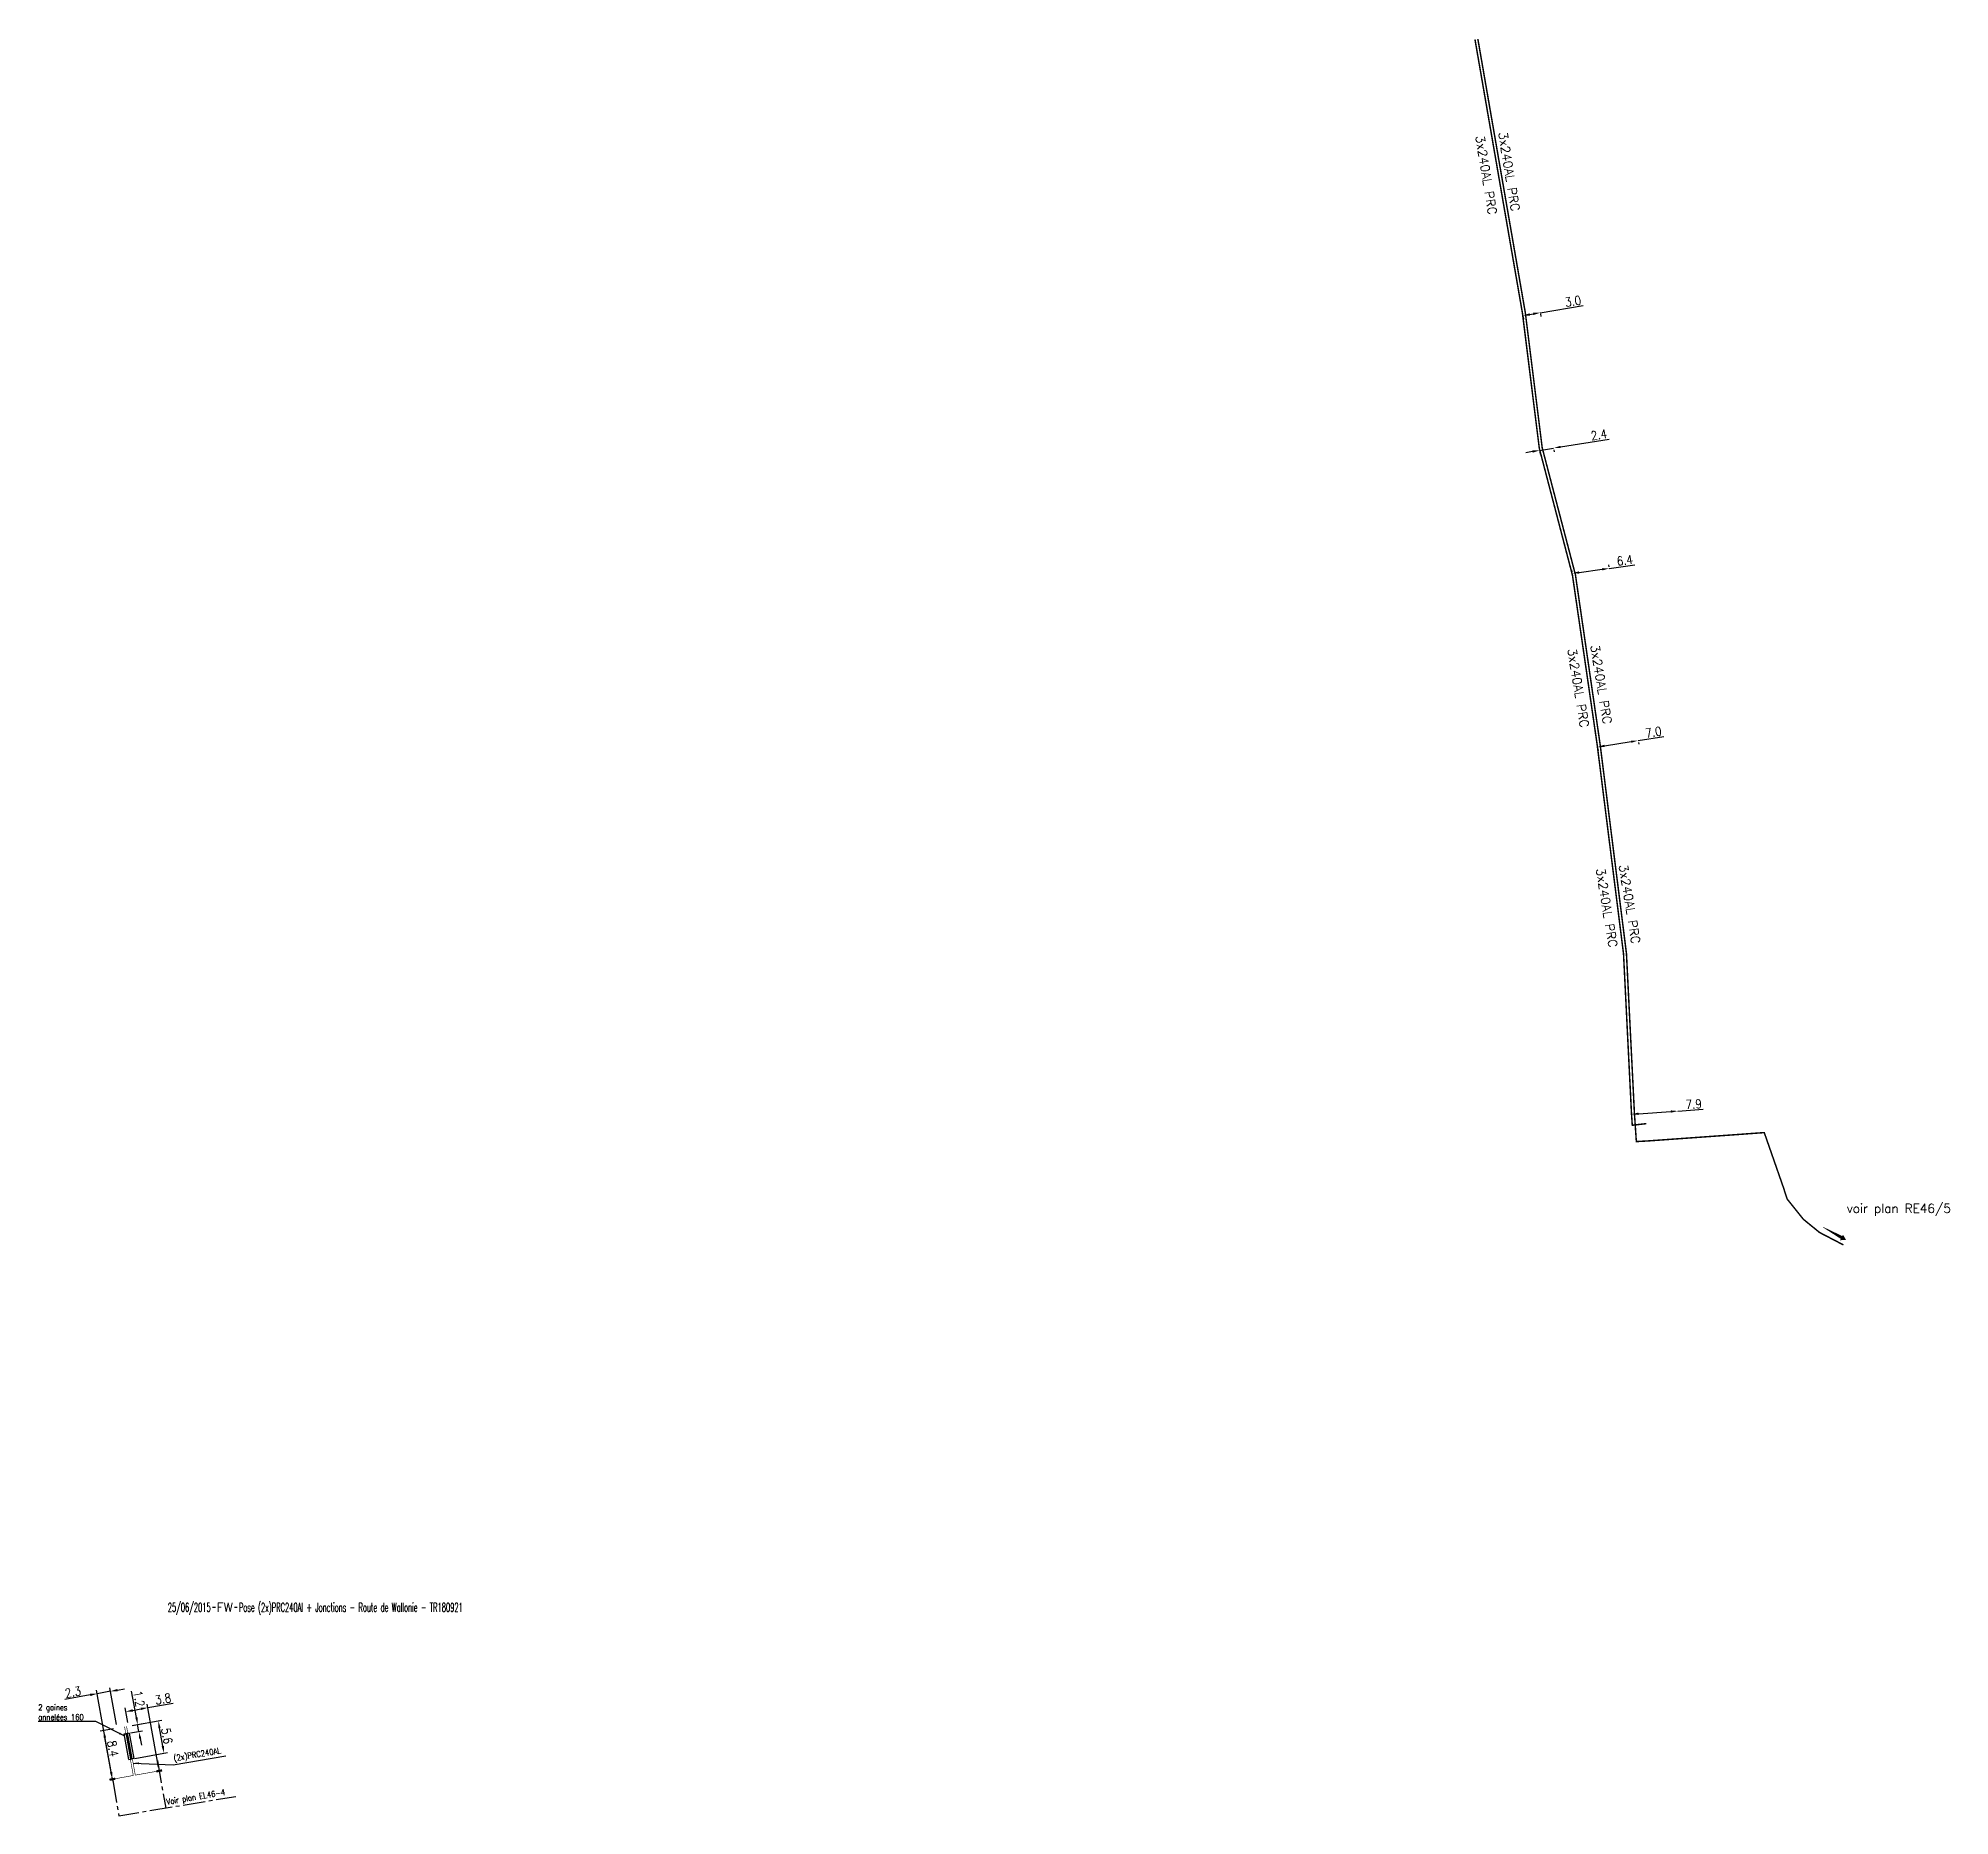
# Model space of a CAD drawing. Header units: millimetres. Extents: x 114488 to 115000, y 128991 to 130000.
# Drawn here: x 114488.1 to 114812.6, y 129698.6 to 130000.2 of the extents above; entities that cross this region are included whole.
import ezdxf
from ezdxf.enums import TextEntityAlignment as Align

# ---------------------------------------------------------------- set-up
doc = ezdxf.new("R2010")
doc.units = ezdxf.units.MM
doc.header["$PDMODE"] = 34
doc.linetypes.add('CENTER2', pattern=[28.575, 19.05, -3.175, 3.175, -3.175])
doc.layers.get('0').update_dxf_attribs({"linetype": 'CONTINUOUS'})
doc.layers.get('DEFPOINTS').update_dxf_attribs({"linetype": 'CONTINUOUS'})
for name, color, linetype in [('M_110', 1, 'M_ST_10'), ('M_300', 7, 'CONTINUOUS'), ('M_400', 7, 'CONTINUOUS'), ('M_910', 7, 'CONTINUOUS'), ('M_930', 7, 'CONTINUOUS')]:
    doc.layers.add(name, color=color, linetype=linetype)
doc.styles.get("Standard").update_dxf_attribs({"font": 'romans.shx', "width": 0.85})
doc.linetypes.add('M_ST_10', pattern='A,5,-0.3,["++",Standard,S=1,R=0,X=0,Y=-0.5],-2.8', length=8.1)
doc.dimstyles.get("Standard").update_dxf_attribs({"dimtxt": 1.5, "dimasz": 1.2, "dimexe": 0.625, "dimexo": 0.625, "dimgap": 0.25, "dimtad": 1, "dimdec": 1, "dimzin": 0, "dimdsep": 46, "dimtxsty": 'Standard', "dimcen": -0.5, "dimadec": 0, "dimazin": 0, "dimtfac": 1, "dimtdec": 1, "dimtmove": 0, "dimatfit": 3, "dimfxl": 0, "dimtolj": 1, "dimtzin": 0, "dimarcsym": 0})

msp = doc.modelspace()

# ---------------------------------------------------------------- texts
at = {"layer": 'M_110'}
for p in [(114733.89, 129976.94), (114737.77, 129977.55), (114749.51, 129889.92), (114753.39, 129890.53), (114754.34, 129852.63), (114758.22, 129853.24)]:
    msp.add_text('3x240AL PRC', height=1.5, rotation=279.2644, dxfattribs=at).set_placement(p, align=Align.MIDDLE)
msp.add_text('voir plan RE46/5', height=1.5, dxfattribs=at).set_placement((114795.07, 129800.87))
at = {"layer": 'M_110', "linetype": 'Continuous', "ltscale": 0.5, "insert": (114511.24, 129707.49), "char_height": 1, "attachment_point": 7, "rotation": 9.6011}
msp.add_mtext('\\A1;(2x)PRC240AL', dxfattribs=at)
at = {"layer": 'M_400', "linetype": 'Continuous', "insert": (114488.12, 129714.79), "char_height": 1, "attachment_point": 7}
msp.add_mtext('\\A1;2 gaines\\Pannelées 160', dxfattribs=at)
at = {"layer": 'M_930', "linetype": 'Continuous', "ltscale": 0.5, "insert": (114510.02, 129700.1), "char_height": 1, "attachment_point": 7, "rotation": 9.6011}
msp.add_mtext('\\A1;Voir plan EL46-4', dxfattribs=at)

# ---------------------------------------------------------------- blocks, each defined once
blk = doc.blocks.new('*D2')
at = {"layer": 'DEFPOINTS', "color": 0, "linetype": 'Continuous', "transparency": 16777216}
for p in [(114742.99, 129953.99), (114740.03, 129953.5), (114743.05, 129953.6)]:
    blk.add_point(p, dxfattribs=at)
at = {"layer": 'M_110', "color": 0, "linetype": 'Continuous', "lineweight": -2, "transparency": 16777216}
for p, q in [((114743.05, 129953.6), (114750.34, 129954.83)), ((114740.13, 129952.88), (114740.2, 129952.48)), ((114741.28, 129953.3), (114741.87, 129953.4)), ((114743.09, 129953.38), (114743.16, 129952.98))]:
    blk.add_line(p, q, dxfattribs=at)
at = {"layer": 'M_110', "color": 0, "linetype": 'Continuous', "transparency": 16777216}
for points in [[(114741.24, 129953.5), (114741.31, 129953.1), (114740.09, 129953.1)], [(114741.84, 129953.6), (114741.9, 129953.2), (114743.05, 129953.6)]]:
    blk.add_solid(points, dxfattribs=at)
at = {"layer": 'M_110', "color": 0, "linetype": 'Continuous', "transparency": 16777216, "insert": (114748.61, 129955.55), "char_height": 1.5, "attachment_point": 5, "rotation": 9.5667}
blk.add_mtext('\\A1;3.0', dxfattribs=at)
blk = doc.blocks.new('*D1')
at = {"layer": 'DEFPOINTS', "color": 0, "linetype": 'Continuous', "transparency": 16777216}
for p in [(114742.89, 129930.58), (114745.26, 129930.97), (114745.32, 129930.62)]:
    blk.add_point(p, dxfattribs=at)
at = {"layer": 'M_110', "color": 0, "linetype": 'Continuous', "lineweight": -2, "transparency": 16777216}
for p, q in [((114746.5, 129930.82), (114754.77, 129932.16)), ((114741.76, 129930.04), (114740.58, 129929.85)), ((114742.95, 129930.24), (114745.32, 129930.62)), ((114742.99, 129929.97), (114743.05, 129929.62)), ((114745.36, 129930.35), (114745.42, 129930.01))]:
    blk.add_line(p, q, dxfattribs=at)
at = {"layer": 'M_110', "color": 0, "linetype": 'Continuous', "transparency": 16777216}
for points in [[(114741.73, 129930.24), (114741.79, 129929.85), (114742.95, 129930.24)], [(114746.47, 129931.01), (114746.53, 129930.62), (114745.32, 129930.62)]]:
    blk.add_solid(points, dxfattribs=at)
at = {"layer": 'M_110', "color": 0, "linetype": 'Continuous', "transparency": 16777216, "insert": (114753.01, 129932.89), "char_height": 1.5, "attachment_point": 5, "rotation": 9.2584}
blk.add_mtext('\\A1;2.4', dxfattribs=at)
blk = doc.blocks.new('*D0')
at = {"layer": 'DEFPOINTS', "color": 0, "linetype": 'Continuous', "transparency": 16777216}
for p in [(114766.42, 129818.14), (114766.42, 129818.14), (114758.54, 129817.6)]:
    blk.add_point(p, dxfattribs=at)
at = {"layer": 'M_110', "color": 0, "linetype": 'Continuous', "lineweight": -2, "transparency": 16777216}
for p, q in [((114759.73, 129817.68), (114765.22, 129818.06)), ((114766.42, 129818.14), (114770.72, 129818.43))]:
    blk.add_line(p, q, dxfattribs=at)
at = {"layer": 'M_110', "color": 0, "linetype": 'Continuous', "transparency": 16777216}
for points in [[(114759.72, 129817.88), (114759.75, 129817.48), (114758.54, 129817.6)], [(114765.21, 129818.25), (114765.24, 129817.86), (114766.42, 129818.14)]]:
    blk.add_solid(points, dxfattribs=at)
at = {"layer": 'M_110', "color": 0, "linetype": 'Continuous', "transparency": 16777216, "insert": (114769.1, 129819.32), "char_height": 1.5, "attachment_point": 5, "rotation": 3.9245}
blk.add_mtext('\\A1;7.9', dxfattribs=at)
blk = doc.blocks.new('*D3')
at = {"layer": 'DEFPOINTS', "color": 0, "linetype": 'Continuous', "transparency": 16777216}
for p in [(114748.48, 129909.37), (114748.52, 129909.03), (114754.82, 129909.88)]:
    blk.add_point(p, dxfattribs=at)
at = {"layer": 'M_110', "color": 0, "linetype": 'Continuous', "lineweight": -2, "transparency": 16777216}
for p, q in [((114748.44, 129909.65), (114748.39, 129909.99)), ((114749.67, 129909.53), (114753.58, 129910.06)), ((114754.74, 129910.5), (114754.69, 129910.84)), ((114754.77, 129910.22), (114759.1, 129910.81))]:
    blk.add_line(p, q, dxfattribs=at)
at = {"layer": 'M_110', "color": 0, "linetype": 'Continuous', "transparency": 16777216}
for points in [[(114749.64, 129909.73), (114749.69, 129909.34), (114748.48, 129909.37)], [(114753.56, 129910.26), (114753.61, 129909.86), (114754.77, 129910.22)]]:
    blk.add_solid(points, dxfattribs=at)
at = {"layer": 'M_110', "color": 0, "linetype": 'Continuous', "transparency": 16777216, "insert": (114757.4, 129911.59), "char_height": 1.5, "attachment_point": 5, "rotation": 7.6876}
blk.add_mtext('\\A1;6.4', dxfattribs=at)
blk = doc.blocks.new('*D4')
at = {"layer": 'DEFPOINTS', "color": 0, "linetype": 'Continuous', "transparency": 16777216}
for p in [(114752.72, 129880.22), (114759.64, 129881.32), (114759.69, 129881.01)]:
    blk.add_point(p, dxfattribs=at)
at = {"layer": 'M_110', "color": 0, "linetype": 'Continuous', "lineweight": -2, "transparency": 16777216}
for p, q in [((114752.82, 129879.6), (114752.87, 129879.29)), ((114753.96, 129880.09), (114758.5, 129880.82)), ((114759.69, 129881.01), (114764, 129881.69)), ((114759.74, 129880.7), (114759.78, 129880.39))]:
    blk.add_line(p, q, dxfattribs=at)
at = {"layer": 'M_110', "color": 0, "linetype": 'Continuous', "transparency": 16777216}
for points in [[(114753.93, 129880.29), (114753.99, 129879.9), (114752.77, 129879.91)], [(114758.47, 129881.01), (114758.53, 129880.62), (114759.69, 129881.01)]]:
    blk.add_solid(points, dxfattribs=at)
at = {"layer": 'M_110', "color": 0, "linetype": 'Continuous', "transparency": 16777216, "insert": (114762.28, 129882.43), "char_height": 1.5, "attachment_point": 5, "rotation": 9.031}
blk.add_mtext('\\A1;7.0', dxfattribs=at)
blk = doc.blocks.new('*D41')
at = {"layer": 'DEFPOINTS', "color": 0, "linetype": 'Continuous', "transparency": 16777216}
for p in [(114499.22, 129713.03), (114501.49, 129713.44), (114500.7, 129704.76)]:
    blk.add_point(p, dxfattribs=at)
at = {"layer": 'M_300', "color": 0, "linetype": 'Continuous', "lineweight": -2, "transparency": 16777216}
for p, q in [((114500.87, 129713.33), (114498.61, 129712.92)), ((114500.49, 129705.94), (114499.44, 129711.85))]:
    blk.add_line(p, q, dxfattribs=at)
at = {"layer": 'M_300', "color": 0, "linetype": 'Continuous', "transparency": 16777216}
for points in [[(114499.63, 129711.89), (114499.24, 129711.82), (114499.22, 129713.03)], [(114500.69, 129705.98), (114500.29, 129705.91), (114500.7, 129704.76)]]:
    blk.add_solid(points, dxfattribs=at)
at = {"layer": 'M_300', "color": 0, "linetype": 'Continuous', "transparency": 16777216, "insert": (114500.79, 129709.96), "char_height": 1.5, "attachment_point": 5, "rotation": 280.1317}
blk.add_mtext('\\A1;8.4', dxfattribs=at)
blk = doc.blocks.new('*D42')
at = {"layer": 'DEFPOINTS', "color": 0, "linetype": 'Continuous', "transparency": 16777216}
for p in [(114500.37, 129719.68), (114501.49, 129713.44), (114500.7, 129704.76)]:
    blk.add_point(p, dxfattribs=at)
at = {"layer": 'M_300', "color": 0, "linetype": 'Continuous', "lineweight": -2, "transparency": 16777216}
for p, q in [((114501.38, 129714.05), (114500.26, 129720.29)), ((114496.93, 129719.06), (114492.62, 129718.29)), ((114500.59, 129705.38), (114498, 129719.89)), ((114500.37, 129719.68), (114498.11, 129719.27)), ((114501.55, 129719.89), (114502.74, 129720.1))]:
    blk.add_line(p, q, dxfattribs=at)
at = {"layer": 'M_300', "color": 0, "linetype": 'Continuous', "transparency": 16777216}
for points in [[(114496.89, 129719.26), (114496.96, 129718.86), (114498.11, 129719.27)], [(114501.52, 129720.08), (114501.59, 129719.69), (114500.37, 129719.68)]]:
    blk.add_solid(points, dxfattribs=at)
at = {"layer": 'M_300', "color": 0, "linetype": 'Continuous', "transparency": 16777216, "insert": (114494.01, 129719.55), "char_height": 1.5, "attachment_point": 5, "rotation": 10.1317}
blk.add_mtext('\\A1;2.3', dxfattribs=at)
blk = doc.blocks.new('*D43')
at = {"layer": 'DEFPOINTS', "color": 0, "linetype": 'Continuous', "transparency": 16777216}
for p in [(114502.99, 129716.24), (114503.43, 129713.78), (114508.65, 129706.18)]:
    blk.add_point(p, dxfattribs=at)
at = {"layer": 'M_300', "color": 0, "linetype": 'Continuous', "lineweight": -2, "transparency": 16777216}
for p, q in [((114508.54, 129706.8), (114506.62, 129717.52)), ((114506.73, 129716.91), (114511.04, 129717.68)), ((114503.32, 129714.4), (114502.88, 129716.85)), ((114504.17, 129716.45), (114505.55, 129716.7))]:
    blk.add_line(p, q, dxfattribs=at)
at = {"layer": 'M_300', "color": 0, "linetype": 'Continuous', "transparency": 16777216}
for points in [[(114504.14, 129716.65), (114504.21, 129716.25), (114502.99, 129716.24)], [(114505.52, 129716.89), (114505.59, 129716.5), (114506.73, 129716.91)]]:
    blk.add_solid(points, dxfattribs=at)
at = {"layer": 'M_300', "color": 0, "linetype": 'Continuous', "transparency": 16777216, "insert": (114509.3, 129718.38), "char_height": 1.5, "attachment_point": 5, "rotation": 10.1317}
blk.add_mtext('\\A1;3.8', dxfattribs=at)
blk = doc.blocks.new('*D44')
at = {"layer": 'DEFPOINTS', "color": 0, "linetype": 'Continuous', "transparency": 16777216}
for p in [(114504.98, 129714.06), (114503.15, 129712.52), (114503.43, 129713.78)]:
    blk.add_point(p, dxfattribs=at)
at = {"layer": 'M_400', "color": 0, "linetype": 'Continuous', "lineweight": -2, "transparency": 16777216}
for p, q in [((114504.77, 129715.24), (114503.97, 129719.71)), ((114504.05, 129713.89), (114505.6, 129714.17)), ((114505.19, 129712.88), (114504.98, 129714.06)), ((114503.77, 129712.63), (114505.81, 129712.99)), ((114505.41, 129711.7), (114505.62, 129710.52))]:
    blk.add_line(p, q, dxfattribs=at)
at = {"layer": 'M_400', "color": 0, "linetype": 'Continuous', "transparency": 16777216}
for points in [[(114504.97, 129715.28), (114504.58, 129715.21), (114504.98, 129714.06)], [(114505.6, 129711.73), (114505.21, 129711.66), (114505.19, 129712.88)]]:
    blk.add_solid(points, dxfattribs=at)
at = {"layer": 'M_400', "color": 0, "linetype": 'Continuous', "transparency": 16777216, "insert": (114505.22, 129718.41), "char_height": 1.5, "attachment_point": 5, "rotation": 280.1317}
blk.add_mtext('\\A1;1.2', dxfattribs=at)
blk = doc.blocks.new('*D45')
at = {"layer": 'DEFPOINTS', "color": 0, "linetype": 'Continuous', "transparency": 16777216}
for p in [(114508.48, 129714.69), (114503.43, 129713.78), (114503.93, 129708.18)]:
    blk.add_point(p, dxfattribs=at)
at = {"layer": 'M_400', "color": 0, "linetype": 'Continuous', "lineweight": -2, "transparency": 16777216}
for p, q in [((114504.05, 129713.89), (114509.1, 129714.8)), ((114509.26, 129710.36), (114508.69, 129713.51)), ((114504.54, 129708.29), (114510.08, 129709.28))]:
    blk.add_line(p, q, dxfattribs=at)
at = {"layer": 'M_400', "color": 0, "linetype": 'Continuous', "transparency": 16777216}
for points in [[(114508.89, 129713.54), (114508.5, 129713.47), (114508.48, 129714.69)], [(114509.45, 129710.39), (114509.06, 129710.32), (114509.47, 129709.17)]]:
    blk.add_solid(points, dxfattribs=at)
at = {"layer": 'M_400', "color": 0, "linetype": 'Continuous', "transparency": 16777216, "insert": (114509.96, 129712.11), "char_height": 1.5, "attachment_point": 5, "rotation": 280.1317}
blk.add_mtext('\\A1;5.6', dxfattribs=at)
blk = doc.blocks.new('M_300_04')
at = {"color": 0, "linetype": 'Continuous'}
blk.add_line((0, 0.375), (0, -0.375), dxfattribs=at)
blk.add_solid([(-0.5, 0.1875), (-0.5, -0.1875), (0.5, 0.1875), (0.5, -0.1875)], dxfattribs=at)
at = {"color": 0, "linetype": 'Continuous', "width": 0.75, "flags": 3}
for tag, p in [('DEF_LEG', (0, -5)), ('DEF_COUP', (0, -7.5)), ('DEF_TYPE', (0, -10))]:
    blk.add_attdef(tag, text='', height=1.2, dxfattribs=at).set_placement(p, align=Align.MIDDLE)
blk = doc.blocks.new('GIS_MODF')
at = {"color": 0, "linetype": 'Continuous', "flags": 128}
for points in [[(-2.18, -0.01), (-1.68, -0.01)], [(1.52, -0.01), (2.02, -0.01)]]:
    blk.add_lwpolyline(points, dxfattribs=at)
at = {"color": 0, "linetype": 'Continuous', "width": 0.5}
blk.add_attdef('DATE', text='', height=1.5, dxfattribs=at).set_placement((-2.5, -0.8), align=Align.RIGHT)
at = {"color": 0, "linetype": 'Continuous', "width": 1.771291}
blk.add_attdef('USER', text='', height=1.5, dxfattribs=at).set_placement((-1.51, -0.8), (1.28, -0.8), align=Align.FIT)
at = {"color": 0, "linetype": 'Continuous', "width": 0.5}
blk.add_attdef('DESC', (2.29, -0.8), '', height=1.5, dxfattribs=at)

# ---------------------------------------------------------------- dimensions: what is measured, and where the dimension line sits
at = {"layer": 'M_110', "linetype": 'Continuous'}
for base, p1, p2, angle, picture, middle in [((114743.05, 129953.6), (114740.03, 129953.5), (114742.99, 129953.99), 9.5667, '*D2', (114748.78, 129954.56)), ((114745.32, 129930.62), (114742.89, 129930.58), (114745.26, 129930.97), 9.2584, '*D1', (114753.17, 129931.9)), ((114748.48, 129909.37), (114754.82, 129909.88), (114748.52, 129909.03), 187.6876, '*D3', (114757.53, 129910.6)), ((114759.69, 129881.01), (114752.72, 129880.22), (114759.64, 129881.32), 9.031, '*D4', (114762.44, 129881.44)), ((114766.42, 129818.14), (114758.54, 129817.6), (114766.42, 129818.14), 3.9245, '*D0', (114769.17, 129818.33))]:
    dim = msp.add_linear_dim(base=base, p1=p1, p2=p2, angle=angle, dimstyle='Standard', override={"dimscale": 1, "dimdec": 1, "dimsah": 0}, dxfattribs=at)
    dim.commit()
    dim.dimension.update_dxf_attribs({"geometry": picture, "text_midpoint": middle, "dimtype": 161})
at = {"layer": 'M_300', "linetype": 'Continuous'}
for base, p1, p2, angle, picture, middle in [((114500.37, 129719.68), (114500.7, 129704.76), (114501.49, 129713.44), 190.1317, '*D42', (114494.19, 129718.57)), ((114502.99, 129716.24), (114508.65, 129706.18), (114503.43, 129713.78), 10.1317, '*D43', (114509.48, 129717.4)), ((114499.22, 129713.03), (114500.7, 129704.76), (114501.49, 129713.44), 280.1317, '*D41', (114499.8, 129709.78))]:
    dim = msp.add_linear_dim(base=base, p1=p1, p2=p2, angle=angle, dimstyle='Standard', dxfattribs=at)
    dim.commit()
    dim.dimension.update_dxf_attribs({"geometry": picture, "text_midpoint": middle, "dimtype": 160})
at = {"layer": 'M_400', "linetype": 'Continuous'}
for base, p1, picture, middle in [((114504.98, 129714.06), (114503.15, 129712.52), '*D44', (114504.24, 129718.23)), ((114508.48, 129714.69), (114503.93, 129708.18), '*D45', (114508.98, 129711.93))]:
    dim = msp.add_linear_dim(base=base, p1=p1, p2=(114503.43, 129713.78), angle=280.1317, dimstyle='Standard', dxfattribs=at)
    dim.commit()
    dim.dimension.update_dxf_attribs({"geometry": picture, "text_midpoint": middle, "dimtype": 160})

# ---------------------------------------------------------------- linework, layer by layer
at = {"layer": 'M_110', "flags": 128}
msp.add_lwpolyline([(114731.97, 129999.96, 0.25, 0.25, 0), (114740.03, 129953.5, 0.25, 0.25, 0), (114742.89, 129930.58, 0.25, 0.25, 0), (114748.52, 129909.03, 0.25, 0.25, 0), (114752.72, 129880.22, 0.25, 0.25, 0), (114757.18, 129844.83, 0.25, 0.25, 0), (114758.54, 129817.6, 0.25, 0.25, 0), (114758.67, 129815.73, 0.25, 0.25, 0), (114761.04, 129816, 0, 0, 0)], format="xyseb", dxfattribs=at)
at = {"layer": 'M_110', "const_width": 0.25, "flags": 128}
msp.add_lwpolyline([(114732.46, 130000.04), (114740.52, 129953.57), (114743.38, 129930.68), (114749.02, 129909.13), (114753.22, 129880.28), (114757.68, 129844.87), (114759.04, 129817.63), (114759.36, 129812.96), (114761.38, 129813.07), (114781.07, 129814.48), (114784.32, 129805.17), (114784.96, 129803.2), (114787.71, 129799.77), (114790.46, 129797.53), (114794.5, 129795.43)], dxfattribs=at)
at = {"layer": 'M_110', "linetype": 'Continuous', "flags": 128}
msp.add_lwpolyline([(114791.07, 129798.43, 0.089, 0.534, 0), (114794.18, 129796.69, 0.534, 0, 0), (114794.96, 129796.26, 0, 1.07, 0), (114794.18, 129796.69, 1.07, 1.07, 0)], format="xyseb", dxfattribs=at)
at = {"layer": 'M_110', "ltscale": 0.5, "const_width": 0.1}
for points in [[(114502.77, 129713.67), (114504.25, 129705.4), (114500.7, 129704.76)], [(114503.11, 129713.73), (114504.59, 129705.46), (114508.65, 129706.18)]]:
    msp.add_lwpolyline(points, dxfattribs=at)
at = {"layer": 'M_400', "color": 7}
for p, q in [((114502.73, 129712.44), (114502.98, 129712.48)), ((114503.51, 129708.11), (114502.73, 129712.44)), ((114503.23, 129712.53), (114502.98, 129712.48)), ((114503.08, 129712.5), (114503.32, 129712.55)), ((114503.08, 129712.5), (114503.85, 129708.17)), ((114504, 129708.2), (114503.23, 129712.53)), ((114503.57, 129712.59), (114503.32, 129712.55)), ((114503.57, 129712.59), (114504.35, 129708.26)), ((114503.51, 129708.11), (114503.75, 129708.15)), ((114504, 129708.2), (114503.75, 129708.15)), ((114503.85, 129708.17), (114504.1, 129708.21)), ((114504.35, 129708.26), (114504.1, 129708.21))]:
    msp.add_line(p, q, dxfattribs=at)
at = {"layer": 'M_930', "linetype": 'CENTER2', "ltscale": 0.2, "flags": 128}
for points in [[(114508.34, 129707.92), (114509.77, 129699.88)], [(114500.76, 129704.58), (114501.81, 129698.57), (114521.67, 129701.86)]]:
    msp.add_lwpolyline(points, dxfattribs=at)

# ---------------------------------------------------------------- block references
at = {"layer": 'M_300', "rotation": 10.13167924702689}
for p in [(114500.7, 129704.76), (114508.65, 129706.18)]:
    msp.add_blockref('M_300_04', p, dxfattribs=at)
at = {"layer": 'M_910', "color": 1}
ref = msp.add_blockref('GIS_MODF', (114519.89, 129733.97), dxfattribs=at)
ref.add_attrib('DATE', '25/06/2015', dxfattribs={"layer": '0', "color": 0, "linetype": 'Continuous', "height": 1.5, "width": 0.5}).set_placement((114517.39, 129733.18), align=Align.RIGHT)
ref.add_attrib('USER', 'FW', dxfattribs={"layer": '0', "color": 0, "linetype": 'Continuous', "height": 1.5, "width": 0.97421}).set_placement((114518.38, 129733.18), (114521.17, 129733.18), align=Align.FIT)
ref.add_attrib('DESC', 'Pose (2x)PRC240Al + Jonctions - Route de Wallonie - TR180921', (114522.18, 129733.18), dxfattribs={"layer": '0', "color": 0, "linetype": 'Continuous', "height": 1.5, "width": 0.5})

msp.set_redraw_order([(e.dxf.handle, doc.entitydb.next_handle()) for e in msp.query("TEXT MTEXT ATTDEF DIMENSION ARC_DIMENSION")])  # texts and dimensions are drawn at this point

# ---------------------------------------------------------------- leaders
at = {"layer": 'M_110', "linetype": 'Continuous', "ltscale": 0.5, "annotation_type": 0, "has_hookline": 1, "hookline_direction": 0, "text_width": 8.82, "horizontal_direction": (0.985993, 0.166788, 0)}
msp.add_leader([(114504.23, 129707.5), (114511.04, 129707.2)], dimstyle='Standard', override={"dimasz": 1}, dxfattribs=at)
at = {"layer": 'M_400', "linetype": 'Continuous', "annotation_type": 0, "has_hookline": 1, "hookline_direction": 1, "text_width": 8.54}
msp.add_leader([(114502.8, 129712.09), (114497.91, 129714.54), (114496.91, 129714.54)], dimstyle='Standard', override={"dimasz": 1}, dxfattribs=at)

doc.saveas('drawing.dxf')
